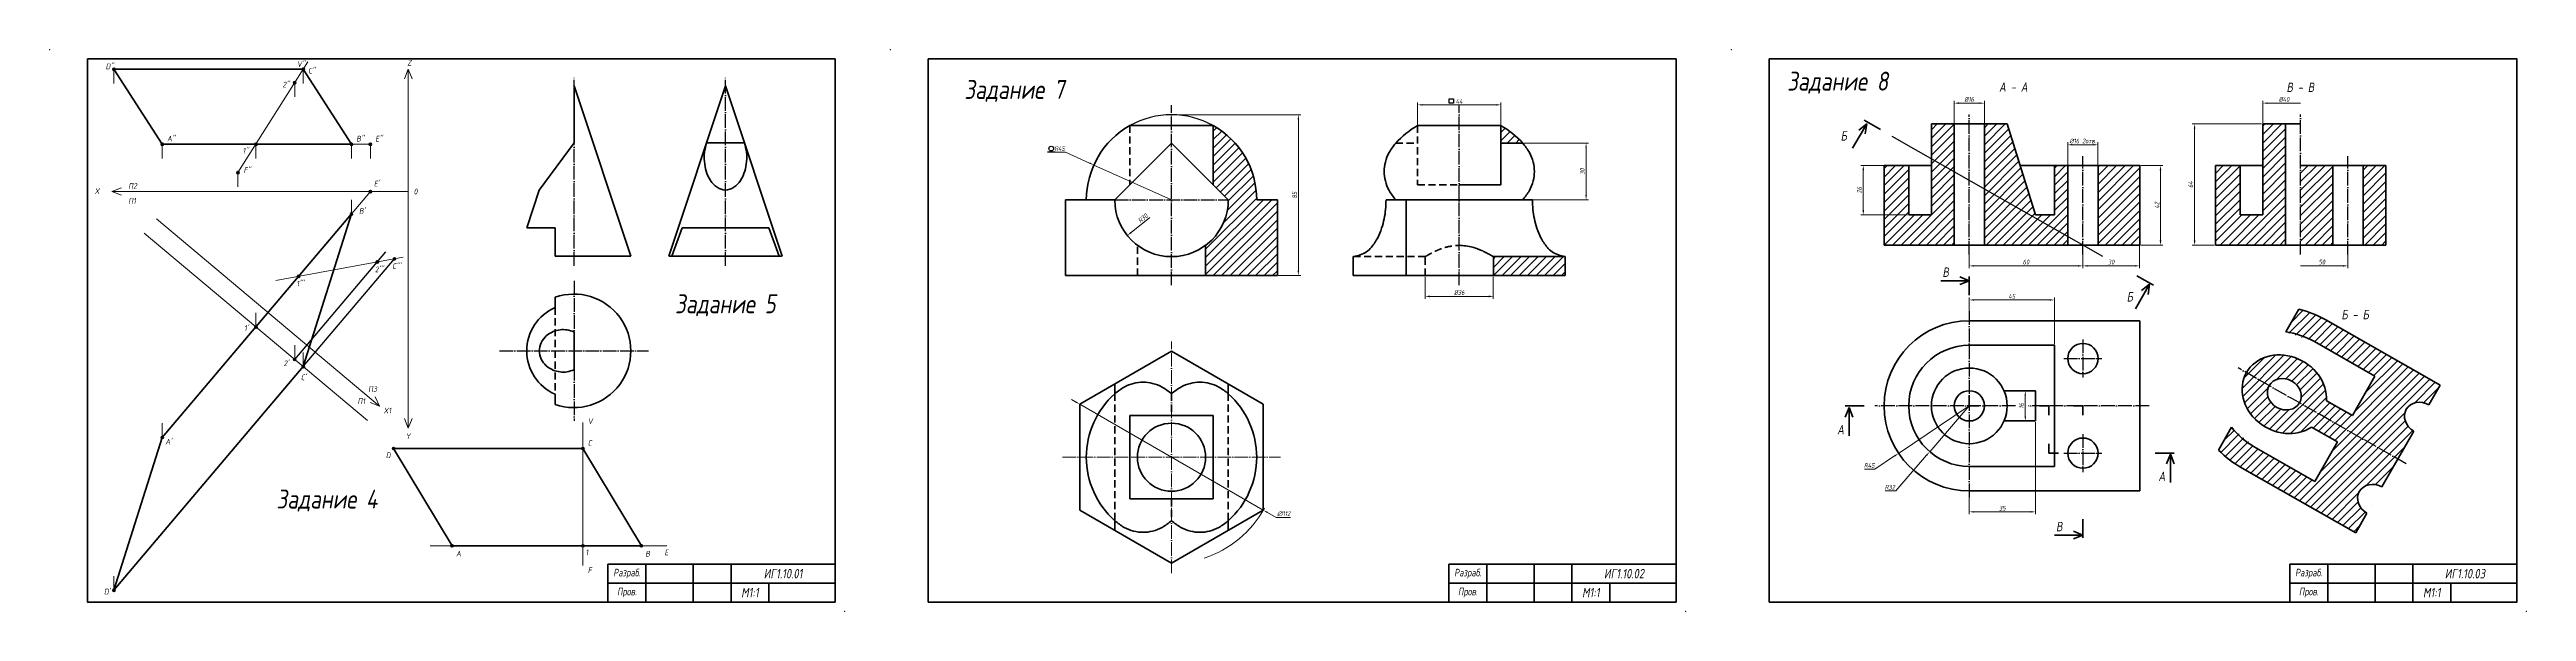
# Model space of a CAD drawing. Header units: millimetres. Extents: x -51 to 1257, y 2746 to 3043.
import ezdxf

# ---------------------------------------------------------------- set-up
doc = ezdxf.new("R2010")
doc.units = ezdxf.units.MM
doc.linetypes.add('ACAD_ISO04W100', pattern=[30, 24, -3, 0, -3])
doc.linetypes.add('штриховая', pattern=[19.05, 12.7, -6.35])
doc.styles.get("Standard").update_dxf_attribs({"font": 'eskdw.shx', "oblique": 10})
doc.dimstyles.new('Аннотативный', dxfattribs={"dimscale": 0, "dimtxt": 2.5, "dimasz": 2.5, "dimexe": 1.25, "dimexo": 0.625, "dimtad": 1, "dimtoh": 1, "dimtxsty": 'Standard', "dimcen": 2.5, "dimadec": 0, "dimazin": 0, "dimtfac": 1, "dimtmove": 0, "dimatfit": 3, "dimfxl": 1, "dimarcsym": 0})
pattern_1 = [(45, (2717.44, 80.3942), (-2.245064, 2.245064), [])]
pattern_2 = [(45, (100.1255, 2104.3517), (-2.245064, 2.245064), [])]

# ---------------------------------------------------------------- blocks, each defined once
blk = doc.blocks.new('*D18')
at = {"color": 0, "lineweight": -2, "ltscale": 0.3, "transparency": 16777216}
for p, q in [((675.2, 2923), (675.2, 2911.4)), ((711.2, 2923), (711.2, 2911.4)), ((708.7, 2912.7), (677.7, 2912.7))]:
    blk.add_line(p, q, dxfattribs=at)
at = {"color": 0, "lineweight": 30, "ltscale": 0.3, "transparency": 16777216}
for points in [[(677.7, 2913.1), (677.7, 2912.2), (675.2, 2912.7)], [(708.7, 2913.1), (708.7, 2912.2), (711.2, 2912.7)]]:
    blk.add_solid(points, dxfattribs=at)
at = {"layer": 'Defpoints', "color": 0, "lineweight": 30, "ltscale": 0.3, "transparency": 16777216}
for p in [(675.2, 2923.7), (711.2, 2923.7), (675.2, 2912.7)]:
    blk.add_point(p, dxfattribs=at)
at = {"color": 0, "lineweight": 30, "ltscale": 0.3, "transparency": 16777216, "insert": (693.2, 2914.7), "char_height": 2.5, "attachment_point": 5}
blk.add_mtext('%%C36', dxfattribs=at)
blk = doc.blocks.new('*D17')
at = {"color": 0, "lineweight": -2, "ltscale": 0.3, "transparency": 16777216}
for p, q in [((727.4, 2993.7), (761.5, 2993.7)), ((760.2, 2991.2), (760.2, 2966.2)), ((727.4, 2963.7), (761.5, 2963.7))]:
    blk.add_line(p, q, dxfattribs=at)
at = {"color": 0, "lineweight": 30, "ltscale": 0.3, "transparency": 16777216}
for points in [[(759.8, 2991.2), (760.6, 2991.2), (760.2, 2993.7)], [(759.8, 2966.2), (760.6, 2966.2), (760.2, 2963.7)]]:
    blk.add_solid(points, dxfattribs=at)
at = {"layer": 'Defpoints', "color": 0, "lineweight": 30, "ltscale": 0.3, "transparency": 16777216}
for p in [(726.7, 2993.7), (726.7, 2963.7), (760.2, 2963.7)]:
    blk.add_point(p, dxfattribs=at)
at = {"color": 0, "lineweight": 30, "ltscale": 0.3, "transparency": 16777216, "insert": (758.2, 2978.7), "char_height": 2.5, "attachment_point": 5, "rotation": 90}
blk.add_mtext('30', dxfattribs=at)
blk = doc.blocks.new('*D21')
at = {"color": 0, "lineweight": -2, "ltscale": 0.3, "transparency": 16777216}
for p, q in [((541.8, 3008.7), (609.5, 3008.7)), ((608.2, 3006.2), (608.2, 2926.2)), ((597.8, 2923.7), (609.5, 2923.7))]:
    blk.add_line(p, q, dxfattribs=at)
at = {"color": 0, "lineweight": 30, "ltscale": 0.3, "transparency": 16777216}
for points in [[(607.8, 3006.2), (608.6, 3006.2), (608.2, 3008.7)], [(607.8, 2926.2), (608.6, 2926.2), (608.2, 2923.7)]]:
    blk.add_solid(points, dxfattribs=at)
at = {"layer": 'Defpoints', "color": 0, "lineweight": 30, "ltscale": 0.3, "transparency": 16777216}
for p in [(541.2, 3008.7), (597.2, 2923.7), (608.2, 2923.7)]:
    blk.add_point(p, dxfattribs=at)
at = {"color": 0, "lineweight": 30, "ltscale": 0.3, "transparency": 16777216, "insert": (606.2, 2966.2), "char_height": 2.5, "attachment_point": 5, "rotation": 90}
blk.add_mtext('85', dxfattribs=at)
blk = doc.blocks.new('*D22')
at = {"color": 0, "lineweight": -2, "ltscale": 0.3, "transparency": 16777216}
for p, q in [((671.2, 3003.5), (671.2, 3015.2)), ((712.7, 3013.9), (673.7, 3013.9)), ((715.2, 3003.5), (715.2, 3015.2))]:
    blk.add_line(p, q, dxfattribs=at)
at = {"color": 0, "lineweight": 9, "ltscale": 0.3, "transparency": 16777216}
for points in [[(673.7, 3014.3), (673.7, 3013.5), (671.2, 3013.9)], [(712.7, 3014.3), (712.7, 3013.5), (715.2, 3013.9)]]:
    blk.add_solid(points, dxfattribs=at)
at = {"layer": 'Defpoints', "color": 0, "lineweight": 9, "ltscale": 0.3, "transparency": 16777216}
for p in [(671.2, 3013.9), (671.2, 3002.9), (715.2, 3002.9)]:
    blk.add_point(p, dxfattribs=at)
at = {"color": 0, "lineweight": 30, "ltscale": 0.3, "transparency": 16777216, "insert": (693.2, 3015.8), "char_height": 2.5, "attachment_point": 5}
blk.add_mtext('44', dxfattribs=at)
blk = doc.blocks.new('*D20')
at = {"color": 0, "lineweight": -2, "ltscale": 0.3, "transparency": 16777216}
for p, q in [((479.7, 2988.9), (485.2, 2988.9)), ((485.2, 2988.9), (497.9, 2983.1)), ((541.2, 2963.7), (500.2, 2982.1))]:
    blk.add_line(p, q, dxfattribs=at)
at = {"color": 0, "lineweight": 30, "ltscale": 0.3, "transparency": 16777216}
blk.add_solid([(498.1, 2983.5), (497.7, 2982.8), (500.2, 2982.1)], dxfattribs=at)
at = {"layer": 'Defpoints', "color": 0, "lineweight": 30, "ltscale": 0.3, "transparency": 16777216}
for p in [(500.2, 2982.1), (541.2, 2963.7)]:
    blk.add_point(p, dxfattribs=at)
at = {"color": 0, "lineweight": 30, "ltscale": 0.3, "transparency": 16777216, "insert": (482.1, 2990.8), "char_height": 2.5, "attachment_point": 5}
blk.add_mtext('R45', dxfattribs=at)
blk = doc.blocks.new('*D19')
at = {"color": 0, "lineweight": -2, "ltscale": 0.3, "transparency": 16777216}
blk.add_line((529.8, 2954.4), (519.8, 2946.4), dxfattribs=at)
at = {"color": 0, "lineweight": 30, "ltscale": 0.3, "transparency": 16777216}
blk.add_solid([(519.5, 2946.7), (520.1, 2946.1), (517.9, 2944.8)], dxfattribs=at)
at = {"layer": 'Defpoints', "color": 0, "lineweight": 30, "ltscale": 0.3, "transparency": 16777216}
for p in [(541.2, 2963.7), (517.9, 2944.8)]:
    blk.add_point(p, dxfattribs=at)
at = {"color": 0, "lineweight": 30, "ltscale": 0.3, "transparency": 16777216, "insert": (526.1, 2954), "char_height": 2.5, "attachment_point": 5, "rotation": 38.9204}
blk.add_mtext('R30', dxfattribs=at)
blk = doc.blocks.new('*D16')
at = {"color": 0, "lineweight": -2, "ltscale": 0.3, "transparency": 16777216}
for p, q in [((490.5, 2856.9), (488.4, 2858.2)), ((492.7, 2855.7), (589.7, 2799.7)), ((596.4, 2795.8), (591.9, 2798.4)), ((604, 2795.8), (596.4, 2795.8))]:
    blk.add_line(p, q, dxfattribs=at)
blk.add_arc((541.2, 2827.7), 56, 287.8505, 331.2789, dxfattribs=at)
at = {"color": 0, "lineweight": 30, "ltscale": 0.3, "transparency": 16777216}
for points in [[(490.7, 2857.3), (490.3, 2856.6), (492.7, 2855.7)], [(592.1, 2798.8), (591.7, 2798.1), (589.7, 2799.7)]]:
    blk.add_solid(points, dxfattribs=at)
at = {"layer": 'Defpoints', "color": 0, "lineweight": 30, "ltscale": 0.3, "transparency": 16777216}
for p in [(492.7, 2855.7), (589.7, 2799.7)]:
    blk.add_point(p, dxfattribs=at)
at = {"color": 0, "lineweight": 30, "ltscale": 0.3, "transparency": 16777216, "insert": (600.5, 2797.8), "char_height": 2.5, "attachment_point": 5}
blk.add_mtext('∅112', dxfattribs=at)
blk = doc.blocks.new('*D3')
at = {"color": 0, "lineweight": -2, "ltscale": 0.3, "transparency": 16777216}
for p, q in [((962.6, 2900.4), (962.6, 2912.1)), ((965.1, 2910.8), (1005.1, 2910.8)), ((1007.6, 2887.4), (1007.6, 2912.1))]:
    blk.add_line(p, q, dxfattribs=at)
at = {"color": 0, "ltscale": 0.3, "transparency": 16777216}
for points in [[(965.1, 2911.2), (965.1, 2910.4), (962.6, 2910.8)], [(1005.1, 2911.2), (1005.1, 2910.4), (1007.6, 2910.8)]]:
    blk.add_solid(points, dxfattribs=at)
at = {"layer": 'Defpoints', "color": 0, "ltscale": 0.3, "transparency": 16777216}
for p in [(1007.6, 2910.8), (962.6, 2899.8), (1007.6, 2886.8)]:
    blk.add_point(p, dxfattribs=at)
at = {"color": 0, "lineweight": 30, "ltscale": 0.3, "transparency": 16777216, "insert": (985.1, 2912.7), "char_height": 2.5, "attachment_point": 5}
blk.add_mtext('45', dxfattribs=at)
blk = doc.blocks.new('*D2')
at = {"color": 0, "lineweight": -2, "ltscale": 0.3, "transparency": 16777216}
for p, q in [((997.6, 2846.2), (997.6, 2797.6)), ((962.6, 2809.2), (962.6, 2797.6)), ((965.1, 2798.8), (995.1, 2798.8))]:
    blk.add_line(p, q, dxfattribs=at)
at = {"color": 0, "ltscale": 0.3, "transparency": 16777216}
for points in [[(965.1, 2799.2), (965.1, 2798.4), (962.6, 2798.8)], [(995.1, 2799.2), (995.1, 2798.4), (997.6, 2798.8)]]:
    blk.add_solid(points, dxfattribs=at)
at = {"layer": 'Defpoints', "color": 0, "ltscale": 0.3, "transparency": 16777216}
for p in [(997.6, 2846.8), (962.6, 2809.8), (997.6, 2798.8)]:
    blk.add_point(p, dxfattribs=at)
at = {"color": 0, "lineweight": 30, "ltscale": 0.3, "transparency": 16777216, "insert": (980.1, 2800.7), "char_height": 2.5, "attachment_point": 5}
blk.add_mtext('35', dxfattribs=at)
blk = doc.blocks.new('*D6')
at = {"color": 0, "lineweight": -2, "ltscale": 0.3, "transparency": 16777216}
for p, q in [((997, 2862.8), (991, 2862.8)), ((992.2, 2849.3), (992.2, 2860.3)), ((997, 2846.8), (991, 2846.8))]:
    blk.add_line(p, q, dxfattribs=at)
at = {"color": 0, "ltscale": 0.3, "transparency": 16777216}
for points in [[(991.8, 2860.3), (992.6, 2860.3), (992.2, 2862.8)], [(991.8, 2849.3), (992.6, 2849.3), (992.2, 2846.8)]]:
    blk.add_solid(points, dxfattribs=at)
at = {"layer": 'Defpoints', "color": 0, "ltscale": 0.3, "transparency": 16777216}
for p in [(992.2, 2862.8), (997.6, 2862.8), (997.6, 2846.8)]:
    blk.add_point(p, dxfattribs=at)
at = {"color": 0, "lineweight": 30, "ltscale": 0.3, "transparency": 16777216, "insert": (990.2, 2854.8), "char_height": 2.5, "attachment_point": 5, "rotation": 90}
blk.add_mtext('16', dxfattribs=at)
blk = doc.blocks.new('*D5')
at = {"color": 0, "lineweight": -2, "ltscale": 0.3, "transparency": 16777216}
for p, q in [((930, 2981.8), (905.4, 2981.8)), ((906.6, 2979.3), (906.6, 2958.3)), ((930, 2955.8), (905.4, 2955.8))]:
    blk.add_line(p, q, dxfattribs=at)
at = {"color": 0, "ltscale": 0.3, "transparency": 16777216}
for points in [[(906.2, 2979.3), (907.1, 2979.3), (906.6, 2981.8)], [(906.2, 2958.3), (907.1, 2958.3), (906.6, 2955.8)]]:
    blk.add_solid(points, dxfattribs=at)
at = {"layer": 'Defpoints', "color": 0, "ltscale": 0.3, "transparency": 16777216}
for p in [(930.6, 2981.8), (906.6, 2955.8), (930.6, 2955.8)]:
    blk.add_point(p, dxfattribs=at)
at = {"color": 0, "lineweight": 30, "ltscale": 0.3, "transparency": 16777216, "insert": (904.6, 2968.8), "char_height": 2.5, "attachment_point": 5, "rotation": 90}
blk.add_mtext('26', dxfattribs=at)
blk = doc.blocks.new('*D4')
at = {"color": 0, "lineweight": -2, "ltscale": 0.3, "transparency": 16777216}
for p, q in [((1117, 3003.8), (1080.4, 3003.8)), ((1081.6, 3001.3), (1081.6, 2942.3)), ((1092, 2939.8), (1080.4, 2939.8))]:
    blk.add_line(p, q, dxfattribs=at)
at = {"color": 0, "ltscale": 0.3, "transparency": 16777216}
for points in [[(1081.2, 3001.3), (1082.1, 3001.3), (1081.6, 3003.8)], [(1081.2, 2942.3), (1082.1, 2942.3), (1081.6, 2939.8)]]:
    blk.add_solid(points, dxfattribs=at)
at = {"layer": 'Defpoints', "color": 0, "ltscale": 0.3, "transparency": 16777216}
for p in [(1117.6, 3003.8), (1081.6, 2939.8), (1092.6, 2939.8)]:
    blk.add_point(p, dxfattribs=at)
at = {"color": 0, "lineweight": 30, "ltscale": 0.3, "transparency": 16777216, "insert": (1079.6, 2971.8), "char_height": 2.5, "attachment_point": 5, "rotation": 90}
blk.add_mtext('64', dxfattribs=at)
blk = doc.blocks.new('*D15')
at = {"color": 0, "lineweight": -2, "ltscale": 0.3, "transparency": 16777216}
for p, q in [((954.6, 3004.4), (954.6, 3016.1)), ((968.1, 3014.8), (957.1, 3014.8)), ((970.6, 3004.4), (970.6, 3016.1))]:
    blk.add_line(p, q, dxfattribs=at)
at = {"color": 0, "ltscale": 0.3, "transparency": 16777216}
for points in [[(957.1, 3015.2), (957.1, 3014.4), (954.6, 3014.8)], [(968.1, 3015.2), (968.1, 3014.4), (970.6, 3014.8)]]:
    blk.add_solid(points, dxfattribs=at)
at = {"layer": 'Defpoints', "color": 0, "ltscale": 0.3, "transparency": 16777216}
for p in [(954.6, 3014.8), (954.6, 3003.8), (970.6, 3003.8)]:
    blk.add_point(p, dxfattribs=at)
at = {"color": 0, "lineweight": 30, "ltscale": 0.3, "transparency": 16777216, "insert": (962.6, 3016.8), "char_height": 2.5, "attachment_point": 5}
blk.add_mtext('%%C16', dxfattribs=at)
blk = doc.blocks.new('*D14')
at = {"color": 0, "lineweight": -2, "ltscale": 0.3, "transparency": 16777216}
for p, q in [((1117.6, 3004.4), (1117.6, 3016.1)), ((1120.1, 3014.8), (1137.6, 3014.8))]:
    blk.add_line(p, q, dxfattribs=at)
at = {"color": 0, "ltscale": 0.3, "transparency": 16777216}
blk.add_solid([(1120.1, 3015.2), (1120.1, 3014.4), (1117.6, 3014.8)], dxfattribs=at)
at = {"layer": 'Defpoints', "color": 0, "ltscale": 0.3, "transparency": 16777216}
for p in [(1137.6, 3014.8), (1117.6, 3003.8), (1137.6, 3003.8)]:
    blk.add_point(p, dxfattribs=at)
at = {"color": 0, "lineweight": 30, "ltscale": 0.3, "transparency": 16777216, "insert": (1128.9, 3016.8), "char_height": 2.5, "attachment_point": 5}
blk.add_mtext('%%C40', dxfattribs=at)
blk = doc.blocks.new('*D13')
at = {"color": 0, "lineweight": -2, "ltscale": 0.3, "transparency": 16777216}
for p, q in [((1053.3, 2981.8), (1064.9, 2981.8)), ((1063.6, 2942.3), (1063.6, 2979.3)), ((1053.3, 2939.8), (1064.9, 2939.8))]:
    blk.add_line(p, q, dxfattribs=at)
at = {"color": 0, "ltscale": 0.3, "transparency": 16777216}
for points in [[(1063.2, 2979.3), (1064.1, 2979.3), (1063.6, 2981.8)], [(1063.2, 2942.3), (1064.1, 2942.3), (1063.6, 2939.8)]]:
    blk.add_solid(points, dxfattribs=at)
at = {"layer": 'Defpoints', "color": 0, "ltscale": 0.3, "transparency": 16777216}
for p in [(1052.6, 2981.8), (1063.6, 2981.8), (1052.6, 2939.8)]:
    blk.add_point(p, dxfattribs=at)
at = {"color": 0, "lineweight": 30, "ltscale": 0.3, "transparency": 16777216, "insert": (1061.8, 2960.8), "char_height": 2.5, "attachment_point": 5, "rotation": 90}
blk.add_mtext('42', dxfattribs=at)
blk = doc.blocks.new('*D12')
at = {"color": 0, "lineweight": -2, "ltscale": 0.3, "transparency": 16777216}
for p, q in [((962.6, 2939.2), (962.6, 2927.6)), ((1022.6, 2939.2), (1022.6, 2927.6)), ((965.1, 2928.8), (1020.1, 2928.8))]:
    blk.add_line(p, q, dxfattribs=at)
at = {"color": 0, "ltscale": 0.3, "transparency": 16777216}
for points in [[(965.1, 2929.2), (965.1, 2928.4), (962.6, 2928.8)], [(1020.1, 2929.2), (1020.1, 2928.4), (1022.6, 2928.8)]]:
    blk.add_solid(points, dxfattribs=at)
at = {"layer": 'Defpoints', "color": 0, "ltscale": 0.3, "transparency": 16777216}
for p in [(962.6, 2939.8), (1022.6, 2939.8), (1022.6, 2928.8)]:
    blk.add_point(p, dxfattribs=at)
at = {"color": 0, "lineweight": 30, "ltscale": 0.3, "transparency": 16777216, "insert": (992.6, 2930.8), "char_height": 2.5, "attachment_point": 5}
blk.add_mtext('60', dxfattribs=at)
blk = doc.blocks.new('*D11')
at = {"color": 0, "lineweight": -2, "ltscale": 0.3, "transparency": 16777216}
for p, q in [((1022.6, 2939.2), (1022.6, 2927.6)), ((1052.6, 2939.2), (1052.6, 2927.6)), ((1025.1, 2928.8), (1050.1, 2928.8))]:
    blk.add_line(p, q, dxfattribs=at)
at = {"color": 0, "ltscale": 0.3, "transparency": 16777216}
for points in [[(1025.1, 2929.2), (1025.1, 2928.4), (1022.6, 2928.8)], [(1050.1, 2929.2), (1050.1, 2928.4), (1052.6, 2928.8)]]:
    blk.add_solid(points, dxfattribs=at)
at = {"layer": 'Defpoints', "color": 0, "ltscale": 0.3, "transparency": 16777216}
for p in [(1022.6, 2939.8), (1052.6, 2939.8), (1052.6, 2928.8)]:
    blk.add_point(p, dxfattribs=at)
at = {"color": 0, "lineweight": 30, "ltscale": 0.3, "transparency": 16777216, "insert": (1037.6, 2930.8), "char_height": 2.5, "attachment_point": 5}
blk.add_mtext('30', dxfattribs=at)
blk = doc.blocks.new('*D10')
at = {"color": 0, "lineweight": -2, "ltscale": 0.3, "transparency": 16777216}
for p, q in [((1014.6, 2982.4), (1014.6, 2994.1)), ((1017.1, 2992.8), (1028.1, 2992.8)), ((1030.6, 2982.4), (1030.6, 2994.1))]:
    blk.add_line(p, q, dxfattribs=at)
at = {"color": 0, "ltscale": 0.3, "transparency": 16777216}
for points in [[(1017.1, 2993.2), (1017.1, 2992.4), (1014.6, 2992.8)], [(1028.1, 2993.2), (1028.1, 2992.4), (1030.6, 2992.8)]]:
    blk.add_solid(points, dxfattribs=at)
at = {"layer": 'Defpoints', "color": 0, "ltscale": 0.3, "transparency": 16777216}
for p in [(1030.6, 2992.8), (1014.6, 2981.8), (1030.6, 2981.8)]:
    blk.add_point(p, dxfattribs=at)
at = {"color": 0, "lineweight": 30, "ltscale": 0.3, "transparency": 16777216, "insert": (1022.6, 2994.8), "char_height": 2.5, "attachment_point": 5}
blk.add_mtext('%%C16 2отв.', dxfattribs=at)
blk = doc.blocks.new('*D9')
at = {"color": 0, "lineweight": -2, "ltscale": 0.3, "transparency": 16777216}
for p, q in [((962.6, 2854.8), (941.7, 2830.6)), ((923.8, 2809.9), (940.1, 2828.7)), ((918.2, 2809.9), (923.8, 2809.9))]:
    blk.add_line(p, q, dxfattribs=at)
at = {"color": 0, "ltscale": 0.3, "transparency": 16777216}
blk.add_solid([(939.8, 2829), (940.4, 2828.5), (941.7, 2830.6)], dxfattribs=at)
at = {"layer": 'Defpoints', "color": 0, "ltscale": 0.3, "transparency": 16777216}
for p in [(962.6, 2854.8), (941.7, 2830.6)]:
    blk.add_point(p, dxfattribs=at)
at = {"color": 0, "lineweight": 30, "ltscale": 0.3, "transparency": 16777216, "insert": (920.7, 2811.8), "char_height": 2.5, "attachment_point": 5}
blk.add_mtext('R32', dxfattribs=at)
blk = doc.blocks.new('*D8')
at = {"color": 0, "lineweight": -2, "ltscale": 0.3, "transparency": 16777216}
for p, q in [((962.6, 2854.8), (925.3, 2829.7)), ((912.8, 2821.4), (923.2, 2828.4)), ((907.3, 2821.4), (912.8, 2821.4))]:
    blk.add_line(p, q, dxfattribs=at)
at = {"color": 0, "ltscale": 0.3, "transparency": 16777216}
blk.add_solid([(923, 2828.7), (923.4, 2828), (925.3, 2829.7)], dxfattribs=at)
at = {"layer": 'Defpoints', "color": 0, "ltscale": 0.3, "transparency": 16777216}
for p in [(962.6, 2854.8), (925.3, 2829.7)]:
    blk.add_point(p, dxfattribs=at)
at = {"color": 0, "lineweight": 30, "ltscale": 0.3, "transparency": 16777216, "insert": (909.8, 2823.3), "char_height": 2.5, "attachment_point": 5}
blk.add_mtext('R45', dxfattribs=at)
blk = doc.blocks.new('*D7')
at = {"color": 0, "lineweight": -2, "ltscale": 0.3, "transparency": 16777216}
for p, q in [((1162.6, 2939.2), (1162.6, 2927.6)), ((1160.1, 2928.8), (1137.6, 2928.8))]:
    blk.add_line(p, q, dxfattribs=at)
at = {"color": 0, "ltscale": 0.3, "transparency": 16777216}
blk.add_solid([(1160.1, 2929.2), (1160.1, 2928.4), (1162.6, 2928.8)], dxfattribs=at)
at = {"layer": 'Defpoints', "color": 0, "ltscale": 0.3, "transparency": 16777216}
for p in [(1137.6, 2939.8), (1162.6, 2939.8), (1137.6, 2928.8)]:
    blk.add_point(p, dxfattribs=at)
at = {"color": 0, "lineweight": 30, "ltscale": 0.3, "transparency": 16777216, "insert": (1148.9, 2930.8), "char_height": 2.5, "attachment_point": 5}
blk.add_mtext('50', dxfattribs=at)
blk = doc.blocks.new('*U23')
at = {"lineweight": 30, "ltscale": 0.3}
h = blk.add_hatch(dxfattribs=at)
h.set_pattern_fill('MCSHATCHBH', color=256, style=0, pattern_type=2)
h.set_pattern_definition(pattern_1)
h.paths.add_polyline_path([(559.203, 2939.665), (559.203, 2923.665), (597.203, 2923.665), (597.203, 2963.665), (586.203, 2963.665, 0.27137738), (563.203, 3002.921), (563.203, 2971.665), (571.203, 2963.665, -0.23606798)])
h = blk.add_hatch(dxfattribs=at)
h.set_pattern_fill('MCSHATCHBH', color=256, style=0, pattern_type=2)
h.set_pattern_definition(pattern_1)
h.paths.add_polyline_path([(715.203, 3002.921), (715.203, 2993.665), (726.744, 2993.665, 0.08275139)])
h.paths.add_polyline_path([(711.203, 2933.665), (711.203, 2923.665), (749.203, 2923.665), (749.203, 2933.665)])
h = blk.add_hatch(dxfattribs=at)
h.set_pattern_fill('MCSHATCHBH', color=256, style=0, pattern_type=2)
h.set_pattern_definition(pattern_2)
h.paths.add_polyline_path([(954.639, 3003.821), (942.639, 3003.821), (942.639, 2955.821), (930.639, 2955.821), (930.639, 2981.821), (917.639, 2981.821), (917.639, 2955.821), (917.639, 2939.821), (954.639, 2939.821)])
h.paths.add_polyline_path([(1014.639, 2981.821), (1007.639, 2981.821), (1007.639, 2955.821), (997.639, 2955.821), (982.639, 3003.821), (970.639, 3003.821), (970.639, 2939.821), (1014.639, 2939.821)])
h.paths.add_polyline_path([(1052.639, 2981.821), (1030.639, 2981.821), (1030.639, 2939.821), (1052.639, 2939.821)])
h = blk.add_hatch(dxfattribs=at)
h.set_pattern_fill('MCSHATCHBH', color=256, style=0, pattern_type=2)
h.set_pattern_definition([(45, (520.1255, 2104.3517), (-2.245064, 2.245064), [])])
h.paths.add_polyline_path([(1105.639, 2955.821), (1105.639, 2981.821), (1092.639, 2981.821), (1092.639, 2939.821), (1129.639, 2939.821), (1129.639, 3003.821), (1117.639, 3003.821), (1117.639, 2981.821), (1117.639, 2955.821)])
h.paths.add_polyline_path([(1154.639, 2981.821), (1137.639, 2981.821), (1137.639, 2939.821), (1154.639, 2939.821)])
h.paths.add_polyline_path([(1182.639, 2981.821), (1170.639, 2981.821), (1170.639, 2939.821), (1182.639, 2939.821)])
h = blk.add_hatch(dxfattribs=at)
h.set_pattern_fill('MCSHATCHBH', color=256, style=0, pattern_type=2)
h.set_pattern_definition(pattern_2)
edge = h.paths.add_edge_path()
edge.add_line((1157.052, 2835.762), (1145.152, 2814.92))
edge.add_line((1145.152, 2814.92), (1113.177, 2833.176))
edge.add_ellipse((1129.043, 2860.966), major_axis=(-32.001, 18.271), ratio=0.86838535, start_angle=424.920171, end_angle=450, ccw=False)
edge.add_line((1101.108, 2843.541), (1094.204, 2831.449))
edge.add_ellipse((1129.043, 2860.966), major_axis=(-45.002, 25.694), ratio=0.86839058, start_angle=432.456606, end_angle=450)
edge.add_line((1106.731, 2821.887), (1166.73, 2787.63))
edge.add_line((1166.73, 2787.63), (1172.68, 2798.051))
edge.add_ellipse((1176.647, 2804.999), major_axis=(-7.998, 4.567), ratio=0.86862106, start_angle=270, end_angle=450, ccw=False)
edge.add_line((1180.613, 2811.946), (1197.471, 2841.473))
edge.add_ellipse((1201.438, 2848.42), major_axis=(-7.998, 4.567), ratio=0.86862106, start_angle=270, end_angle=450, ccw=False)
edge.add_line((1205.404, 2855.367), (1211.354, 2865.788))
edge.add_line((1211.354, 2865.788), (1151.355, 2900.045))
edge.add_ellipse((1129.043, 2860.966), major_axis=(-45.002, 25.694), ratio=0.86839058, start_angle=270, end_angle=287.543394)
edge.add_line((1136.752, 2905.972), (1129.849, 2893.88))
edge.add_ellipse((1129.043, 2860.966), major_axis=(-32.001, 18.271), ratio=0.86838535, start_angle=270, end_angle=295.079829, ccw=False)
edge.add_line((1144.909, 2888.755), (1176.885, 2870.499))
edge.add_line((1176.885, 2870.499), (1164.985, 2849.657))
edge.add_line((1164.985, 2849.657), (1151.34, 2857.448))
edge.add_ellipse((1129.043, 2860.966), major_axis=(-20, 11.419), ratio=0.86843248, start_angle=203.578178, end_angle=516.421822)
edge.add_line((1143.406, 2843.553), (1157.052, 2835.762))
edge = h.paths.add_edge_path(flags=16)
edge.add_ellipse((1129.043, 2860.966), major_axis=(-7.998, 4.567), ratio=0.86862106, start_angle=0, end_angle=360)
at = {"lineweight": 20, "ltscale": 0.3}
for p, q in [((48.042, 2978.083), (84.967, 3036.547)), ((118.042, 2993.083), (8.042, 2993.083)), ((8.042, 2838.083), (118.042, 2968.083)), ((-1.416, 2946.001), (116.448, 2847.102)), ((5.043, 2953.635), (122.907, 2854.736)), ((135.25, 2933.343), (68.056, 2921.065))]:
    blk.add_line(p, q, dxfattribs=at)
at = {"color": 252, "lineweight": 20}
for p, q in [((-17.453, 3032.716), (-17.453, 3025.216)), ((78.042, 3025.583), (78.042, 3018.083)), ((82.547, 3032.716), (82.547, 3025.216)), ((8.042, 2993.083), (8.042, 2985.583)), ((57.516, 2993.083), (57.516, 2985.583)), ((108.042, 2993.083), (108.042, 2985.583)), ((118.042, 2993.083), (118.042, 2985.583)), ((48.042, 2978.083), (48.042, 2970.583)), ((108.042, 2956.264), (108.042, 2963.764)), ((57.516, 2896.552), (57.516, 2904.052)), ((78.042, 2879.328), (78.042, 2886.828)), ((82.547, 2875.56), (82.547, 2883.06)), ((8.042, 2838.083), (8.042, 2845.583)), ((-17.462, 2757.374), (-17.462, 2764.874))]:
    blk.add_line(p, q, dxfattribs=at)
at = {"lineweight": 60, "ltscale": 0.3}
for p, q in [((-17.453, 3032.716), (8.042, 2993.083)), ((-17.453, 3032.716), (82.547, 3032.716)), ((82.547, 3032.716), (108.042, 2993.083)), ((908.444, 3003.946), (901.006, 2990.92)), ((8.042, 2993.083), (108.042, 2993.083)), ((8.042, 2838.083), (108.042, 2956.264)), ((108.042, 2956.264), (82.547, 2875.56)), ((962.639, 2920.948), (947.639, 2920.948)), ((1057.816, 2919.062), (1050.378, 2906.035)), ((-17.462, 2757.374), (82.538, 2875.556)), ((899.139, 2853.888), (899.139, 2838.888)), ((8.042, 2838.083), (-17.453, 2757.378)), ((130.301, 2832.284), (230.301, 2832.284)), ((161.162, 2780.829), (130.301, 2832.284)), ((230.301, 2832.284), (261.162, 2780.829)), ((1068.828, 2829.234), (1068.828, 2814.234)), ((161.162, 2780.829), (261.162, 2780.829)), ((1022.639, 2786.512), (1007.639, 2786.512))]:
    blk.add_line(p, q, dxfattribs=at)
at = {"lineweight": 20}
for p, q in [((138.042, 3032.716), (136.042, 3027.716)), ((138.042, 3032.716), (140.042, 3027.716)), ((138.042, 3032.716), (138.042, 2843.083)), ((-18.529, 2968.083), (-13.529, 2970.083)), ((-18.529, 2968.083), (-13.529, 2966.083)), ((138.042, 2968.083), (-18.529, 2968.083)), ((138.042, 2968.083), (68.042, 2968.083)), ((122.907, 2854.736), (117.827, 2856.52)), ((122.907, 2854.736), (120.459, 2859.532)), ((138.042, 2843.083), (136.042, 2848.083)), ((138.042, 2843.083), (140.042, 2848.083)), ((230.301, 2846.056), (230.301, 2770.454)), ((149.605, 2780.829), (274.682, 2780.829))]:
    blk.add_line(p, q, dxfattribs=at)
at = {"linetype": 'ACAD_ISO04W100', "ltscale": 0.3}
for p, q in [((225.585, 2928.892), (225.585, 3028.892)), ((305.585, 2928.892), (305.585, 3028.892)), ((541.203, 2918.665), (541.203, 3013.665)), ((693.203, 2918.665), (693.203, 3013.665)), ((962.639, 2934.821), (962.639, 3008.821)), ((1137.639, 2934.821), (1137.639, 3008.821)), ((1022.639, 2934.821), (1022.639, 2986.821)), ((1162.639, 2934.821), (1162.639, 2986.821)), ((511.203, 2963.665), (571.203, 2963.665)), ((225.585, 2920.879), (225.585, 2846.904)), ((962.639, 2904.821), (962.639, 2804.821)), ((186.218, 2883.892), (264.951, 2883.892)), ((1012.639, 2879.821), (1032.639, 2879.821)), ((1022.639, 2889.821), (1022.639, 2869.821)), ((1193.384, 2824.23), (1104.701, 2874.864)), ((986.969, 2854.821), (912.639, 2854.821)), ((1057.639, 2854.821), (993.704, 2854.821)), ((1022.639, 2839.821), (1022.639, 2819.821)), ((1012.639, 2829.821), (1032.639, 2829.821))]:
    blk.add_line(p, q, dxfattribs=at)
at = {"lineweight": 100, "ltscale": 0.3}
for p, q in [((225.585, 3023.892), (225.585, 2993.892)), ((225.585, 3023.892), (255.585, 2933.892)), ((305.585, 3023.892), (275.585, 2933.892)), ((305.585, 3023.892), (335.585, 2933.892)), ((519.203, 3002.921), (563.203, 3002.921)), ((563.203, 3002.921), (563.203, 2971.665)), ((671.203, 3002.921), (715.203, 3002.921)), ((715.203, 3002.921), (715.203, 2971.665)), ((907.104, 3005.786), (915.788, 3000.827)), ((942.639, 3003.821), (982.639, 3003.821)), ((942.639, 2955.821), (942.639, 3003.821)), ((954.639, 2939.821), (954.639, 3003.821)), ((970.639, 2939.821), (970.639, 3003.821)), ((982.639, 3003.821), (997.639, 2955.821)), ((1117.639, 3003.821), (1137.639, 3003.821)), ((1117.639, 2981.821), (1117.639, 3003.821)), ((1129.639, 2939.821), (1129.639, 3003.821)), ((225.585, 2993.892), (207.252, 2968.892)), ((295.585, 2993.892), (315.585, 2993.892)), ((511.203, 2963.665), (541.203, 2993.665)), ((541.203, 2993.665), (571.203, 2963.665)), ((715.203, 2993.665), (726.744, 2993.665)), ((693.203, 2971.665), (715.203, 2971.665)), ((917.639, 2981.821), (942.639, 2981.821)), ((917.639, 2939.821), (917.639, 2981.821)), ((930.639, 2955.821), (930.639, 2981.821)), ((989.514, 2981.821), (1052.639, 2981.821)), ((1007.639, 2955.821), (1007.639, 2981.821)), ((1014.639, 2939.821), (1014.639, 2981.821)), ((1030.639, 2939.821), (1030.639, 2981.821)), ((1052.639, 2981.821), (1052.639, 2939.821)), ((1092.639, 2981.821), (1117.639, 2981.821)), ((1092.639, 2939.821), (1092.639, 2981.821)), ((1105.639, 2981.821), (1105.639, 2955.821)), ((1117.639, 2981.821), (1117.639, 2955.821)), ((1137.639, 2981.821), (1182.639, 2981.821)), ((1154.639, 2939.821), (1154.639, 2981.821)), ((1170.639, 2981.821), (1170.639, 2939.821)), ((1182.639, 2981.821), (1182.639, 2939.821)), ((200.585, 2948.892), (207.252, 2968.892)), ((485.203, 2923.665), (485.203, 2963.665)), ((485.203, 2963.665), (511.203, 2963.665)), ((586.203, 2963.665), (597.203, 2963.665)), ((597.203, 2963.665), (597.203, 2923.665)), ((654.524, 2963.665), (726.744, 2963.665)), ((665.203, 2923.665), (665.203, 2963.665)), ((726.744, 2963.665), (731.883, 2963.665)), ((215.585, 2948.892), (200.585, 2948.892)), ((215.585, 2933.892), (215.585, 2948.892)), ((282.672, 2948.892), (277.301, 2933.892)), ((282.672, 2948.892), (328.498, 2948.892)), ((328.498, 2948.892), (333.869, 2933.892)), ((930.639, 2955.821), (942.639, 2955.821)), ((997.639, 2955.821), (1007.639, 2955.821)), ((1117.639, 2955.821), (1105.639, 2955.821)), ((255.585, 2933.892), (215.585, 2933.892)), ((275.585, 2933.892), (335.585, 2933.892)), ((559.203, 2923.665), (559.203, 2939.665)), ((637.203, 2933.665), (637.203, 2923.665)), ((711.203, 2933.665), (749.203, 2933.665)), ((711.203, 2923.665), (711.203, 2933.665)), ((749.203, 2933.665), (749.203, 2923.665)), ((1052.639, 2939.821), (917.639, 2939.821)), ((1092.639, 2939.821), (1182.639, 2939.821)), ((485.203, 2923.665), (597.203, 2923.665)), ((523.203, 2923.665), (559.203, 2923.665)), ((637.203, 2923.665), (749.203, 2923.665)), ((962.639, 2923.241), (962.639, 2913.241)), ((1051.182, 2923.525), (1059.866, 2918.566)), ((215.585, 2912.176), (215.585, 2906.804)), ((1136.752, 2905.972), (1129.849, 2893.88)), ((225.585, 2893.892), (225.585, 2873.892)), ((962.639, 2899.821), (1052.639, 2899.821)), ((1052.639, 2899.821), (1052.639, 2809.821)), ((1211.354, 2865.788), (1151.355, 2900.045)), ((541.203, 2883.665), (492.706, 2855.665)), ((589.701, 2855.665), (541.203, 2883.665)), ((962.639, 2886.821), (1007.639, 2886.821)), ((1007.639, 2886.821), (1007.639, 2822.821)), ((1144.909, 2888.755), (1176.885, 2870.499)), ((511.203, 2866.345), (511.203, 2861.206)), ((571.203, 2866.345), (571.203, 2861.206)), ((1176.885, 2870.499), (1164.985, 2849.657)), ((1211.354, 2865.788), (1205.404, 2855.367)), ((215.585, 2860.979), (215.585, 2855.607)), ((492.706, 2855.665), (492.706, 2799.665)), ((589.701, 2799.665), (589.701, 2855.665)), ((897.063, 2854.821), (907.063, 2854.821)), ((962.639, 2854.821), (962.639, 2859.821)), ((962.639, 2854.821), (967.639, 2854.821)), ((997.639, 2862.821), (980.969, 2862.821)), ((997.639, 2862.821), (997.639, 2846.821)), ((1004.695, 2854.821), (999.695, 2854.821)), ((1004.695, 2854.821), (1004.695, 2849.821)), ((1022.639, 2854.821), (1017.639, 2854.821)), ((1022.639, 2854.821), (1022.639, 2849.821)), ((1151.34, 2857.448), (1164.985, 2849.657)), ((519.203, 2849.665), (519.203, 2805.665)), ((563.203, 2849.665), (519.203, 2849.665)), ((563.203, 2805.665), (563.203, 2849.665)), ((997.639, 2846.821), (980.969, 2846.821)), ((1101.108, 2843.541), (1094.204, 2831.449)), ((1143.406, 2843.553), (1157.052, 2835.762)), ((1197.471, 2841.473), (1180.613, 2811.946)), ((1004.695, 2829.821), (1004.695, 2834.821)), ((1004.695, 2829.821), (1009.695, 2829.821)), ((1060.854, 2829.821), (1070.854, 2829.821)), ((1145.152, 2814.92), (1113.177, 2833.176)), ((1157.052, 2835.762), (1145.152, 2814.92)), ((1007.639, 2822.821), (962.639, 2822.821)), ((1166.73, 2787.63), (1106.731, 2821.887)), ((519.203, 2805.665), (563.203, 2805.665)), ((1052.639, 2809.821), (962.639, 2809.821)), ((492.706, 2799.665), (541.203, 2771.665)), ((511.203, 2794.124), (511.203, 2788.986)), ((541.203, 2771.665), (589.701, 2799.665)), ((571.203, 2794.124), (571.203, 2788.986)), ((1022.639, 2794.999), (1022.639, 2784.999)), ((1172.68, 2798.051), (1166.73, 2787.63))]:
    blk.add_line(p, q, dxfattribs=at)
at = {"linetype": 'штриховая', "lineweight": 60, "ltscale": 0.3}
for p, q in [((519.203, 3002.921), (519.203, 2971.665)), ((671.203, 3002.921), (671.203, 2971.665)), ((659.662, 2993.665), (671.203, 2993.665)), ((671.203, 2971.665), (693.203, 2971.665)), ((523.203, 2923.665), (523.203, 2939.665)), ((637.203, 2933.665), (675.203, 2933.665)), ((675.203, 2923.665), (675.203, 2933.665)), ((215.585, 2906.804), (215.585, 2860.979)), ((511.203, 2861.206), (511.203, 2794.124)), ((541.203, 2861.206), (541.203, 2849.665)), ((571.203, 2861.206), (571.203, 2794.124)), ((541.203, 2805.665), (541.203, 2794.124))]:
    blk.add_line(p, q, dxfattribs=at)
at = {"lineweight": 60}
for p, q in [((908.444, 3003.946), (904.228, 3000.595)), ((908.444, 3003.946), (907.701, 2998.612)), ((962.639, 2920.948), (957.639, 2922.948)), ((962.639, 2920.948), (957.639, 2918.948)), ((1057.816, 2919.062), (1053.6, 2915.711)), ((1057.816, 2919.062), (1057.073, 2913.728)), ((899.139, 2853.888), (897.139, 2848.888)), ((899.139, 2853.888), (901.139, 2848.888)), ((1068.828, 2829.234), (1066.828, 2824.234)), ((1068.828, 2829.234), (1070.828, 2824.234)), ((1022.639, 2786.512), (1017.639, 2788.512)), ((1022.639, 2786.512), (1017.639, 2784.512))]:
    blk.add_line(p, q, dxfattribs=at)
at = {"lineweight": 30, "ltscale": 0.3}
for p, q in [((921.76, 2997.418), (1033.041, 2933.882)), ((479.673, 2988.852), (475.777, 2988.852))]:
    blk.add_line(p, q, dxfattribs=at)
at = {"color": 252, "ltscale": 0.3}
for p, q in [((78.042, 2879.328), (126.241, 2936.29)), ((82.538, 2875.556), (130.736, 2932.518))]:
    blk.add_line(p, q, dxfattribs=at)
at = {"linetype": 'ACAD_ISO04W100', "lineweight": 9, "ltscale": 0.3}
for p, q in [((541.203, 2766.423), (541.203, 2888.908)), ((483.557, 2827.665), (598.85, 2827.665))]:
    blk.add_line(p, q, dxfattribs=at)
at = {"lineweight": 100}
for p, q in [((243.522, 2771.144), (363.522, 2771.144)), ((243.522, 2761.144), (243.522, 2771.144)), ((243.522, 2761.144), (363.522, 2761.144)), ((243.522, 2751.144), (243.522, 2761.144)), ((263.522, 2751.144), (263.522, 2771.144)), ((288.522, 2771.144), (288.522, 2751.144)), ((308.522, 2771.144), (308.522, 2751.144)), ((328.522, 2751.144), (328.522, 2761.144)), ((687.734, 2771.144), (807.734, 2771.144)), ((687.734, 2761.144), (687.734, 2771.144)), ((687.734, 2761.144), (807.734, 2761.144)), ((687.734, 2751.144), (687.734, 2761.144)), ((707.734, 2751.144), (707.734, 2771.144)), ((732.734, 2771.144), (732.734, 2751.144)), ((752.734, 2771.144), (752.734, 2751.144)), ((772.734, 2751.144), (772.734, 2761.144)), ((1131.946, 2771.144), (1251.946, 2771.144)), ((1131.946, 2761.144), (1131.946, 2771.144)), ((1131.946, 2761.144), (1251.946, 2761.144)), ((1131.946, 2751.144), (1131.946, 2761.144)), ((1151.946, 2751.144), (1151.946, 2771.144)), ((1176.946, 2771.144), (1176.946, 2751.144)), ((1196.946, 2771.144), (1196.946, 2751.144)), ((1216.946, 2751.144), (1216.946, 2761.144)), ((363.522, 2751.144), (243.522, 2751.144)), ((807.734, 2751.144), (687.734, 2751.144)), ((1251.946, 2751.144), (1131.946, 2751.144))]:
    blk.add_line(p, q, dxfattribs=at)
for points in [[(-31.478, 3038.144), (363.522, 3038.144), (363.522, 2751.144), (-31.478, 2751.144)], [(412.734, 3038.144), (807.734, 3038.144), (807.734, 2751.144), (412.734, 2751.144)], [(856.946, 3038.144), (1251.946, 3038.144), (1251.946, 2751.144), (856.946, 2751.144)]]:
    blk.add_lwpolyline(points, close=True, dxfattribs=at)
at = {"lineweight": 30, "ltscale": 0.3}
blk.add_lwpolyline([(690.142, 3014.807), (687.838, 3014.807), (687.838, 3017.108), (690.142, 3017.108)], close=True, dxfattribs=at)
at = {"lineweight": 80}
for centre in [(-17.453, 3032.716), (78.042, 3025.583), (82.547, 3032.716), (8.042, 2993.083), (57.516, 2993.083), (108.042, 2993.083), (118.042, 2993.083), (48.042, 2978.083), (118.042, 2968.083), (108.042, 2956.264), (121.642, 2930.853), (130.734, 2932.514), (80.124, 2923.27), (57.516, 2896.552), (78.042, 2879.328), (82.538, 2875.556), (8.042, 2838.083), (130.301, 2832.284), (230.301, 2832.284), (161.162, 2780.829), (230.301, 2780.829), (261.162, 2780.829), (-17.462, 2757.374)]:
    blk.add_circle(centre, 0.6, dxfattribs=at)
at = {"lineweight": 30, "ltscale": 0.3}
blk.add_circle((477.658, 2990.764), 1.22, dxfattribs=at)
at = {"lineweight": 100, "ltscale": 0.3}
for centre, radius in [((1022.639, 2879.821), 8), ((962.639, 2854.821), 20), ((962.639, 2854.821), 8), ((541.203, 2827.665), 18), ((1022.639, 2829.821), 8)]:
    blk.add_circle(centre, radius, dxfattribs=at)
for centre, radius, start, end in [((541.203, 2963.665), 45, 119.267578, 180), ((541.203, 2963.665), 45, 0, 60.732422), ((693.203, 2963.665), 45, 119.267578, 138.189685), ((693.203, 2963.665), 45, 41.810315, 60.732422), ((541.203, 2963.665), 30, 180, 360), ((225.585, 2883.892), 25, 113.578178, 246.421822), ((225.585, 2883.892), 30, 250.528779, 109.471221), ((962.639, 2854.821), 45, 90, 270), ((962.639, 2854.821), 32, 90, 270), ((541.203, 2827.665), 45, 131.810315, 228.189685), ((541.203, 2827.665), 45, 311.810315, 48.189685)]:
    blk.add_arc(centre, radius, start, end, dxfattribs=at)
at = {"ltscale": 0.3}
blk.add_arc((541.203, 2963.665), 45, 60.732422, 119.267578, dxfattribs=at)
at = {"lineweight": 100, "ltscale": 0.3}
for centre, major_axis, ratio, start_param, end_param in [((1129.043, 2860.966), (-45.002, 25.694), 0.86839058, 4.71238898, 5.01857896), ((1129.043, 2860.966), (-32.001, 18.271), 0.86838535, 4.71238898, 5.15011458), ((1129.043, 2860.966), (-20, 11.419), 0.86843248, 3.5531095, 9.01326111), ((1201.438, 2848.42), (-7.998, 4.567), 0.86862106, 4.71238898, 7.85398163), ((1129.043, 2860.966), (-32.001, 18.271), 0.86838535, 7.41625604, 7.85398163), ((1129.043, 2860.966), (-45.002, 25.694), 0.86839058, 7.54779166, 7.85398163), ((1176.647, 2804.999), (-7.998, 4.567), 0.86862106, 4.71238898, 7.85398163)]:
    blk.add_ellipse(centre, major_axis=major_axis, ratio=ratio, start_param=start_param, end_param=end_param, dxfattribs=at)
blk.add_ellipse((1129.043, 2860.966), major_axis=(-7.998, 4.567), ratio=0.86862106, dxfattribs=at)
for points in [[(295.585, 2993.892), (294.509, 2988.892), (294.449, 2983.892), (295.387, 2978.892), (297.669, 2973.892), (305.585, 2968.892), (313.501, 2973.892), (315.783, 2978.892), (316.72, 2983.892), (316.66, 2988.892), (315.585, 2993.892)], [(659.662, 2963.665), (656.122, 2968.665), (654.152, 2973.665), (653.517, 2978.665), (654.152, 2983.665), (656.122, 2988.665), (659.662, 2993.665)], [(726.744, 2963.665), (730.284, 2968.665), (732.255, 2973.665), (732.89, 2978.665), (732.255, 2983.665), (730.284, 2988.665), (726.744, 2993.665)], [(637.203, 2933.665), (644.126, 2936.165), (646.778, 2938.665), (650.113, 2943.665), (652.203, 2948.665), (653.533, 2953.665), (654.282, 2958.665), (654.524, 2963.665)], [(749.203, 2933.665), (742.281, 2936.165), (739.629, 2938.665), (736.293, 2943.665), (734.203, 2948.665), (732.873, 2953.665), (732.125, 2958.665), (731.883, 2963.665)], [(711.203, 2933.665), (709.482, 2934.665), (707.626, 2935.665), (705.573, 2936.665), (703.203, 2937.665), (700.203, 2938.665), (693.203, 2939.665)], [(225.585, 2873.892), (221.918, 2872.816), (218.252, 2872.756), (214.585, 2873.694), (210.918, 2875.975), (207.252, 2883.892), (210.918, 2891.808), (214.585, 2894.09), (218.252, 2895.027), (221.918, 2894.967), (225.585, 2893.892)], [(511.203, 2861.206), (516.203, 2864.746), (521.203, 2866.717), (526.203, 2867.352), (531.203, 2866.717), (536.203, 2864.746), (541.203, 2861.206)], [(571.203, 2861.206), (566.203, 2864.746), (561.203, 2866.717), (556.203, 2867.352), (551.203, 2866.717), (546.203, 2864.746), (541.203, 2861.206)], [(511.203, 2794.124), (516.203, 2790.584), (521.203, 2788.614), (526.203, 2787.979), (531.203, 2788.614), (536.203, 2790.584), (541.203, 2794.124)], [(571.203, 2794.124), (566.203, 2790.584), (561.203, 2788.614), (556.203, 2787.979), (551.203, 2788.614), (546.203, 2790.584), (541.203, 2794.124)]]:
    blk.add_spline(points, degree=3, dxfattribs=at)
at = {"linetype": 'штриховая', "lineweight": 60, "ltscale": 0.3}
blk.add_spline([(675.203, 2933.665), (676.925, 2934.665), (678.781, 2935.665), (680.834, 2936.665), (683.203, 2937.665), (686.203, 2938.665), (693.203, 2939.665)], degree=3, dxfattribs=at)
at = {"color": 252, "lineweight": 9, "ltscale": 0.3}
for p in [(-51.478, 3043.144), (392.734, 3043.144), (836.946, 3043.144), (368.522, 2746.144), (812.734, 2746.144), (1256.946, 2746.144)]:
    blk.add_point(p, dxfattribs=at)
at = {"lineweight": 20, "oblique": 10}
for s, p in [("D''", (-21.847, 3032.718)), ("V''", (79.209, 3033.957)), ('Z', (137.452, 3034.642)), ("2''", (71.569, 3023.099)), ("C''", (85.098, 3030.439)), ("А''", (10.593, 2994.527)), ("B''", (110.593, 2994.527)), ("Е''", (120.593, 2994.527)), ("1''", (50.543, 2988.166)), ('П2', (-9.853, 2969.533)), ("F''", (51.019, 2977.865)), ("Е'", (119.82, 2970.79)), ('X', (-27.717, 2966.825)), ('П1', (-9.853, 2961.712)), ("B'", (112.005, 2956.315)), ('0', (140.889, 2966.568)), ("1'''", (78.941, 2917.89)), ("2'''", (120.458, 2925.472)), ("C'''", (129.551, 2927.134)), ("1'", (51.299, 2894.384)), ("2'", (72.129, 2875.807)), ("C'", (81.269, 2868.388)), ('П1', (111.221, 2855.866)), ('П3', (116.85, 2862.193)), ('X1', (124.942, 2850.815)), ('Y', (136.591, 2837.217)), ('V', (232.852, 2845.19)), ("А'", (9.682, 2834.387)), ('D', (126.184, 2827.185)), ('C', (232.852, 2833.728)), ('А', (163.254, 2775.188)), ('1', (231.664, 2775.83)), ('B', (263.268, 2775.188)), ('E', (273.402, 2775.83)), ('F', (232.852, 2766.417)), ("D'", (-22.733, 2755.128))]:
    blk.add_text(s, height=3, dxfattribs=at).set_placement(p)
at = {"lineweight": 40, "oblique": 10}
for s, p in [('А - А', (978.327, 3020.825)), ('В - В', (1130.195, 3020.672)), ('Б', (894.683, 2994.987)), ('В', (948.452, 2922.95)), ('Б', (1045.775, 2909.97)), ('Б - Б', (1159.201, 2900.553)), ('А', (892.816, 2839.751)), ('А', (1062.506, 2815.097)), ('В', (1008.452, 2788.513))]:
    blk.add_text(s, height=5, dxfattribs=at).set_placement(p)
at = {"color": 0, "lineweight": 40, "char_height": 10, "attachment_point": 5}
for s, insert, width in [('\\pxqc;Задание 7', (458.25, 3021.237), 55), ('\\pxqc;Задание 8', (893.125, 3025.624), 59.2119), ('\\pxqc;Задание 5', (305.538, 2907.958), 55), ('\\pxqc;Задание 4', (95.094, 2804.765), 55)]:
    blk.add_mtext(s, dxfattribs=dict(at, insert=insert, width=width))
at = {"lineweight": 40, "attachment_point": 5}
for s, insert, char_height, width in [('\\pxqc;Разраб.', (253.522, 2766.144), 4, 20), ('\\pxqc;ИГ1.10.01', (336.022, 2766.144), 5, 55), ('\\pxqc;Разраб.', (697.734, 2766.144), 4, 20), ('\\pxqc;ИГ1.10.02', (780.234, 2766.144), 5, 55), ('\\pxqc;Разраб.', (1141.946, 2766.144), 4, 20), ('\\pxqc;ИГ1.10.03', (1224.446, 2766.144), 5, 55), ('\\pxqc;Пров.', (253.522, 2756.144), 4, 20), ('\\pxqc;M1:1', (318.522, 2756.144), 5, 20), ('\\pxqc;Пров.', (697.734, 2756.144), 4, 20), ('\\pxqc;M1:1', (762.734, 2756.144), 5, 20), ('\\pxqc;Пров.', (1141.946, 2756.144), 4, 20), ('\\pxqc;M1:1', (1206.946, 2756.144), 5, 20)]:
    blk.add_mtext(s, dxfattribs=dict(at, insert=insert, char_height=char_height, width=width))
at = {"lineweight": 30, "ltscale": 0.3}
for base, p1, p2, picture, middle in [((671.203, 3013.921), (715.203, 3002.921), (671.203, 3002.921), '*D22', (693.203, 3015.796)), ((1022.639, 2928.821), (962.639, 2939.821), (1022.639, 2939.821), '*D12', (992.639, 2930.844)), ((1052.639, 2928.821), (1022.639, 2939.821), (1052.639, 2939.821), '*D11', (1037.639, 2930.807)), ((1007.639, 2910.821), (962.639, 2899.821), (1007.639, 2886.821), '*D3', (985.139, 2912.696)), ((997.639, 2798.821), (962.639, 2809.821), (997.639, 2846.821), '*D2', (980.139, 2800.696))]:
    dim = blk.add_linear_dim(base=base, p1=p1, p2=p2, dimstyle='Аннотативный', override={"dimscale": 0, "dimtix": 0, "dimtofl": 1, "dimtmove": 0, "dimatfit": 3}, dxfattribs=at)
    dim.commit()
    dim.dimension.update_dxf_attribs({"geometry": picture, "text_midpoint": middle})
for base, p1, p2, text, override, picture, middle in [((954.639, 3014.821), (970.639, 3003.821), (954.639, 3003.821), '%%C16', {"dimscale": 0, "dimtix": 0, "dimtofl": 1, "dimtmove": 0, "dimatfit": 3}, '*D15', (962.639, 3016.844)), ((1137.639, 3014.821), (1117.639, 3003.821), (1137.639, 3003.821), '%%C40', {"dimscale": 0, "dimsah": 1, "dimse2": 1, "dimtix": 0, "dimtofl": 1, "dimtmove": 0, "dimatfit": 3}, '*D14', (1128.889, 3016.807)), ((1030.639, 2992.821), (1014.639, 2981.821), (1030.639, 2981.821), '%%C16 2отв.', {"dimscale": 0, "dimtix": 0, "dimtofl": 1, "dimtmove": 0, "dimatfit": 3}, '*D10', (1022.639, 2994.844)), ((1137.639, 2928.821), (1162.639, 2939.821), (1137.639, 2939.821), '50', {"dimscale": 0, "dimsah": 1, "dimse2": 1, "dimtix": 0, "dimtofl": 1, "dimtmove": 0, "dimatfit": 3}, '*D7', (1148.889, 2930.807)), ((675.203, 2912.665), (711.203, 2923.665), (675.203, 2923.665), '%%C36', {"dimscale": 0, "dimtix": 0, "dimtofl": 1, "dimtmove": 0, "dimatfit": 3}, '*D18', (693.203, 2914.688))]:
    dim = blk.add_linear_dim(base=base, p1=p1, p2=p2, text=text, dimstyle='Аннотативный', override=override, dxfattribs=at)
    dim.commit()
    dim.dimension.update_dxf_attribs({"geometry": picture, "text_midpoint": middle})
for base, p1, p2, picture, middle in [((608.203, 2923.665), (541.203, 3008.665), (597.203, 2923.665), '*D21', (606.208, 2966.165)), ((1081.639, 2939.821), (1117.639, 3003.821), (1092.639, 2939.821), '*D4', (1079.616, 2971.821)), ((760.203, 2963.665), (726.744, 2993.665), (726.744, 2963.665), '*D17', (758.217, 2978.665)), ((906.639, 2955.821), (930.639, 2981.821), (930.639, 2955.821), '*D5', (904.616, 2968.821)), ((1063.639, 2981.821), (1052.639, 2939.821), (1052.639, 2981.821), '*D13', (1061.764, 2960.821)), ((992.23, 2862.821), (997.639, 2846.821), (997.639, 2862.821), '*D6', (990.207, 2854.821))]:
    dim = blk.add_linear_dim(base=base, p1=p1, p2=p2, angle=90, dimstyle='Аннотативный', override={"dimscale": 0, "dimtix": 0, "dimtofl": 1, "dimtmove": 0, "dimatfit": 3}, dxfattribs=at)
    dim.commit()
    dim.dimension.update_dxf_attribs({"geometry": picture, "text_midpoint": middle})
for center, mpoint, picture, middle in [((541.203, 2963.665), (500.163, 2982.123), '*D20', (482.126, 2988.852)), ((541.203, 2963.665), (517.863, 2944.818), '*D19', (527.346, 2952.476)), ((962.639, 2854.821), (925.27, 2829.749), '*D8', (909.767, 2821.413)), ((962.639, 2854.821), (941.705, 2830.619), '*D9', (920.681, 2809.871))]:
    dim = blk.add_radius_dim(center=center, mpoint=mpoint, dimstyle='Аннотативный', override={"dimscale": 0, "dimtix": 0, "dimtofl": 1, "dimtmove": 0, "dimatfit": 3}, dxfattribs=at)
    dim.commit()
    dim.dimension.update_dxf_attribs({"geometry": picture, "text_midpoint": middle, "dimtype": 132})
dim = blk.add_diameter_dim_2p(p1=(492.706, 2855.665), p2=(589.701, 2799.665), dimstyle='Аннотативный', override={"dimscale": 0, "dimtix": 0, "dimtofl": 1, "dimtmove": 0, "dimatfit": 3}, dxfattribs=at)
dim.commit()
dim.dimension.update_dxf_attribs({"geometry": '*D16', "text_midpoint": (600.519, 2797.79)})

msp = doc.modelspace()

# ---------------------------------------------------------------- block references
at = {"lineweight": 9, "ltscale": 0.3}
msp.add_blockref('*U23', (0, 0), dxfattribs=at)

doc.saveas('drawing.dxf')
